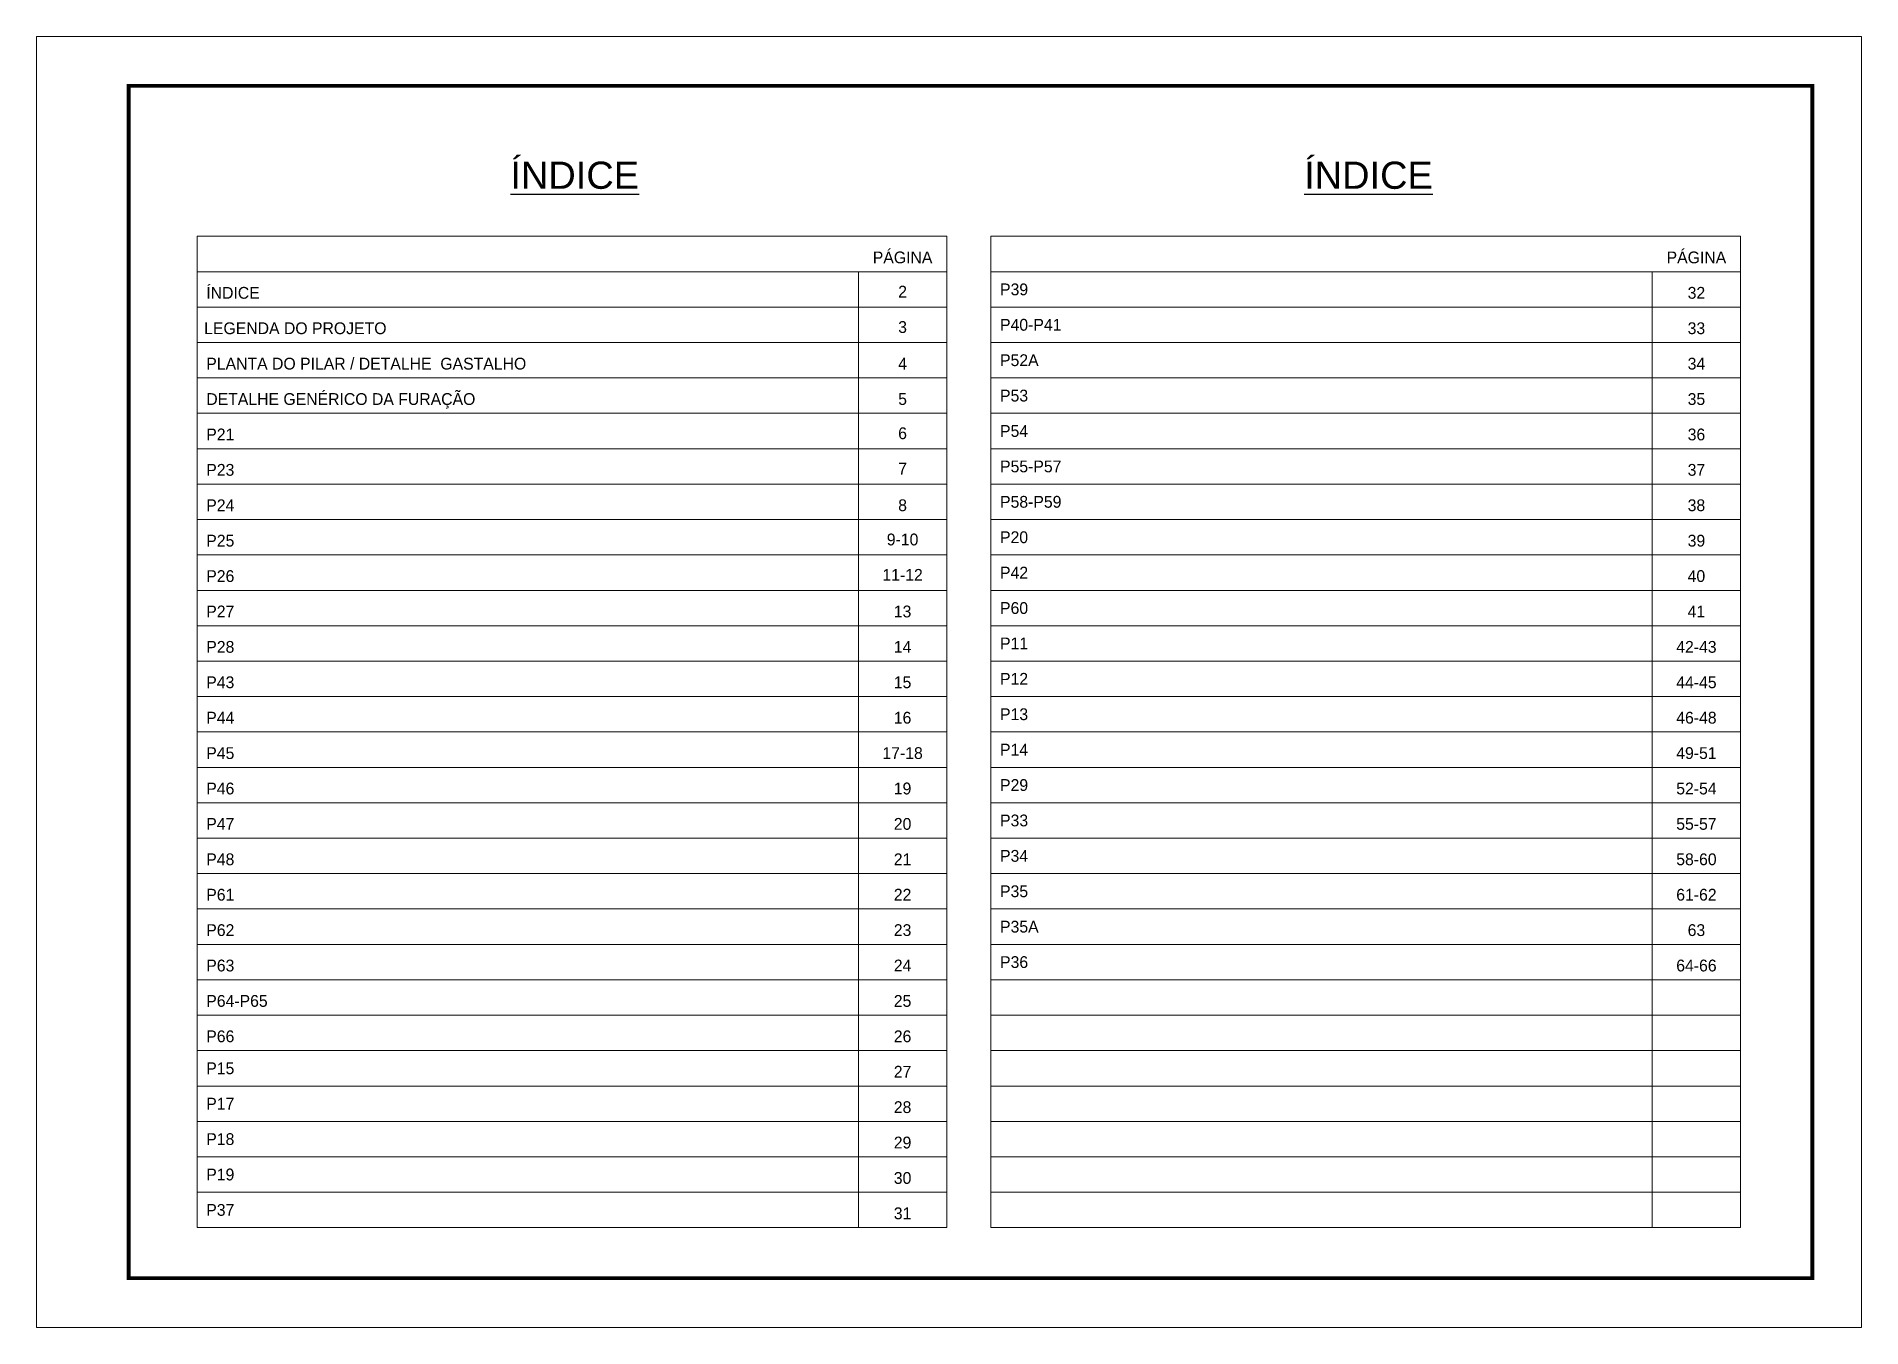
# Model space of a CAD drawing. Extents: x 28748 to 35002, y 14885 to 43501.
# Drawn here: x 30347 to 31832, y 42451 to 43501 of the extents above; entities that cross this region are included whole.
import ezdxf
from ezdxf.enums import TextEntityAlignment as Align

# ---------------------------------------------------------------- set-up
doc = ezdxf.new("R2010")
doc.units = 0
doc.layers.add('CARIMBO', color=255, linetype='Continuous', lineweight=9)
doc.layers.add('Folhas', color=255, linetype='Continuous', lineweight=9)
doc.styles.add('ARIAL', font='arial.ttf')
doc.styles.add('Tecnologia', font='')
doc.styles.get('Tecnologia').set_extended_font_data('Forgotten Futurist')

msp = doc.modelspace()

# ---------------------------------------------------------------- texts
at = {"color": 0, "linetype": 'Continuous', "ltscale": 5, "style": 'ARIAL'}
for p in [(30784.79, 43376.87), (31430.68, 43376.87)]:
    msp.add_text('%%UÍNDICE', height=22.118, dxfattribs=at).set_placement(p, align=Align.CENTER)
at = {"layer": 'CARIMBO', "style": 'Tecnologia'}
for s, height, p in [('PÁGINA', 9.599, (31051.57, 43316.27)), ('PÁGINA', 9.599, (31697.52, 43316.27)), ('2', 9.6, (31051.57, 43288.43)), ('32', 9.599, (31697.52, 43287.47)), ('3', 9.6, (31051.57, 43259.64)), ('33', 9.599, (31697.52, 43258.67)), ('4', 9.6, (31051.57, 43229.88)), ('34', 9.599, (31697.52, 43229.88)), ('5', 9.6, (31051.57, 43201.08)), ('35', 9.599, (31697.52, 43201.08)), ('6', 9.6, (31051.57, 43173.25)), ('36', 9.599, (31697.52, 43172.28)), ('7', 9.6, (31051.57, 43144.45)), ('37', 9.599, (31697.52, 43143.49)), ('8', 9.6, (31051.57, 43114.69)), ('38', 9.599, (31697.52, 43114.69)), ('9-10', 9.599, (31051.57, 43086.86)), ('39', 9.599, (31697.52, 43085.9)), ('11-12', 9.599, (31051.57, 43058.07)), ('40', 9.599, (31697.52, 43057.1)), ('13', 9.599, (31051.57, 43028.3)), ('41', 9.599, (31697.52, 43028.3)), ('14', 9.599, (31051.57, 42999.51)), ('42-43', 9.599, (31697.52, 42999.51)), ('15', 9.599, (31051.57, 42970.71)), ('44-45', 9.599, (31697.52, 42970.71)), ('16', 9.599, (31051.57, 42941.91)), ('46-48', 9.599, (31697.52, 42941.91)), ('17-18', 9.599, (31051.57, 42913.12)), ('49-51', 9.599, (31697.52, 42913.12)), ('19', 9.599, (31051.57, 42884.32)), ('52-54', 9.599, (31697.52, 42884.32)), ('20', 9.599, (31051.57, 42855.53)), ('55-57', 9.599, (31697.52, 42855.53)), ('21', 9.599, (31051.57, 42826.73)), ('58-60', 9.599, (31697.52, 42826.73)), ('22', 9.599, (31051.57, 42797.93)), ('61-62', 9.599, (31697.52, 42797.93)), ('23', 9.599, (31051.57, 42769.14)), ('63', 9.599, (31697.52, 42769.14)), ('24', 9.599, (31051.57, 42740.34)), ('64-66', 9.599, (31697.52, 42740.34)), ('25', 9.599, (31051.57, 42711.54)), ('26', 9.599, (31051.57, 42682.75)), ('27', 9.599, (31051.57, 42653.95)), ('28', 9.599, (31051.57, 42625.16)), ('29', 9.599, (31051.57, 42596.36)), ('30', 9.599, (31051.57, 42567.56)), ('31', 9.599, (31051.57, 42538.77))]:
    msp.add_text(s, height=height, dxfattribs=at).set_placement(p, align=Align.CENTER)
for s, height, p in [('ÍNDICE', 9.599, (30484.99, 43287.47)), ('P39', 9.599, (31130.88, 43290.27)), ('LEGENDA DO PROJETO', 9.5987, (30483.28, 43258.67)), ('P40-P41', 9.599, (31130.88, 43261.48)), ('PLANTA DO PILAR / DETALHE  GASTALHO ', 9.5987, (30484.99, 43229.88)), ('P52A', 9.599, (31130.88, 43232.68)), ('P53', 9.599, (31130.88, 43203.88)), ('DETALHE GENÉRICO DA FURAÇÃO', 9.5987, (30484.99, 43201.08)), ('P54', 9.599, (31130.88, 43175.09)), ('P21', 9.599, (30484.99, 43172.28)), ('P55-P57', 9.599, (31130.88, 43146.29)), ('P23', 9.599, (30484.99, 43143.49)), ('P24', 9.599, (30484.99, 43114.69)), ('P58-P59', 9.599, (31130.88, 43117.49)), ('P25', 9.599, (30484.99, 43085.9)), ('P20', 9.599, (31130.88, 43088.7)), ('P26', 9.599, (30484.99, 43057.1)), ('P42', 9.599, (31130.88, 43059.9)), ('P27', 9.599, (30484.99, 43028.3)), ('P60', 9.599, (31130.88, 43031.11)), ('P28', 9.599, (30484.99, 42999.51)), ('P11', 9.599, (31130.88, 43002.31)), ('P43', 9.599, (30484.99, 42970.71)), ('P12', 9.599, (31130.88, 42973.51)), ('P44', 9.599, (30484.99, 42941.91)), ('P13', 9.599, (31130.88, 42944.72)), ('P45', 9.599, (30484.99, 42913.12)), ('P14', 9.599, (31130.88, 42915.92)), ('P46', 9.599, (30484.99, 42884.32)), ('P29', 9.599, (31130.88, 42887.13)), ('P47', 9.599, (30484.99, 42855.53)), ('P33', 9.599, (31130.88, 42858.33)), ('P48', 9.599, (30484.99, 42826.73)), ('P34', 9.599, (31130.88, 42829.53)), ('P61', 9.599, (30484.99, 42797.93)), ('P35', 9.599, (31130.88, 42800.74)), ('P62', 9.599, (30484.99, 42769.14)), ('P35A', 9.599, (31130.88, 42771.94)), ('P63', 9.599, (30484.99, 42740.34)), ('P36', 9.599, (31130.88, 42743.14)), ('P64-P65', 9.599, (30484.99, 42711.54)), ('P66', 9.599, (30484.99, 42682.75)), ('P15', 9.599, (30484.99, 42656.76)), ('P17', 9.599, (30484.99, 42627.96)), ('P18', 9.599, (30484.99, 42599.16)), ('P19', 9.599, (30484.99, 42570.37)), ('P37', 9.599, (30484.99, 42541.57))]:
    msp.add_text(s, height=height, dxfattribs=at).set_placement(p)

# ---------------------------------------------------------------- linework, layer by layer
at = {"layer": 'CARIMBO'}
for p, q in [((30477.49, 43338.25), (31087.48, 43338.25)), ((30477.49, 43338.25), (30477.49, 42531.96)), ((31087.48, 43338.25), (31087.48, 42531.96)), ((31123.39, 43338.25), (31733.43, 43338.25)), ((31123.39, 43338.25), (31123.39, 42531.96)), ((31733.43, 43338.25), (31733.43, 42531.96)), ((30477.49, 43309.46), (31087.48, 43309.46)), ((31015.66, 43309.46), (31015.66, 42531.96)), ((31123.39, 43309.46), (31733.43, 43309.46)), ((31661.61, 43309.46), (31661.61, 42531.96)), ((30477.49, 43280.66), (31087.48, 43280.66)), ((31123.39, 43280.66), (31733.43, 43280.66)), ((30477.49, 43251.87), (31087.48, 43251.87)), ((31123.39, 43251.87), (31733.43, 43251.87)), ((30477.49, 43223.07), (31087.48, 43223.07)), ((31123.39, 43223.07), (31733.43, 43223.07)), ((30477.49, 43194.27), (31087.48, 43194.27)), ((31123.39, 43194.27), (31733.43, 43194.27)), ((30477.49, 43165.48), (31087.48, 43165.48)), ((31123.39, 43165.48), (31733.43, 43165.48)), ((30477.49, 43136.68), (31087.48, 43136.68)), ((31123.39, 43136.68), (31733.43, 43136.68)), ((30477.49, 43107.88), (31087.48, 43107.88)), ((31123.39, 43107.88), (31733.43, 43107.88)), ((30477.49, 43079.09), (31087.48, 43079.09)), ((31123.39, 43079.09), (31733.43, 43079.09)), ((30477.49, 43050.29), (31087.48, 43050.29)), ((31123.39, 43050.29), (31733.43, 43050.29)), ((30477.49, 43021.5), (31087.48, 43021.5)), ((31123.39, 43021.5), (31733.43, 43021.5)), ((30477.49, 42992.7), (31087.48, 42992.7)), ((31123.39, 42992.7), (31733.43, 42992.7)), ((30477.49, 42963.9), (31087.48, 42963.9)), ((31123.39, 42963.9), (31733.43, 42963.9)), ((30477.49, 42935.11), (31087.48, 42935.11)), ((31123.39, 42935.11), (31733.43, 42935.11)), ((30477.49, 42906.31), (31087.48, 42906.31)), ((31123.39, 42906.31), (31733.43, 42906.31)), ((30477.49, 42877.51), (31087.48, 42877.51)), ((31123.39, 42877.51), (31733.43, 42877.51)), ((30477.49, 42848.72), (31087.48, 42848.72)), ((31123.39, 42848.72), (31733.43, 42848.72)), ((30477.49, 42819.92), (31087.48, 42819.92)), ((31123.39, 42819.92), (31733.43, 42819.92)), ((30477.49, 42791.13), (31087.48, 42791.13)), ((31123.39, 42791.13), (31733.43, 42791.13)), ((30477.49, 42762.33), (31087.48, 42762.33)), ((31123.39, 42762.33), (31733.43, 42762.33)), ((30477.49, 42733.53), (31087.48, 42733.53)), ((31123.39, 42733.53), (31733.43, 42733.53)), ((30477.49, 42704.74), (31087.48, 42704.74)), ((31123.39, 42704.74), (31733.43, 42704.74)), ((30477.49, 42675.94), (31087.48, 42675.94)), ((31123.39, 42675.94), (31733.43, 42675.94)), ((30477.49, 42647.14), (31087.48, 42647.14)), ((31123.39, 42647.14), (31733.43, 42647.14)), ((30477.49, 42618.35), (31087.48, 42618.35)), ((31123.39, 42618.35), (31733.43, 42618.35)), ((30477.49, 42589.55), (31087.48, 42589.55)), ((31123.39, 42589.55), (31733.43, 42589.55)), ((30477.49, 42560.76), (31087.48, 42560.76)), ((31123.39, 42560.76), (31733.43, 42560.76)), ((30477.49, 42531.96), (31087.48, 42531.96)), ((31123.39, 42531.96), (31733.43, 42531.96))]:
    msp.add_line(p, q, dxfattribs=at)
at = {"layer": 'Folhas'}
msp.add_lwpolyline([(30346.84, 42450.74), (31831.84, 42450.74), (31831.84, 43500.74), (30346.84, 43500.74)], close=True, dxfattribs=at)
at = {"layer": 'Folhas', "color": 30, "const_width": 3}
msp.add_lwpolyline([(30421.84, 42490.74), (31791.84, 42490.74), (31791.84, 43460.74), (30421.84, 43460.74)], close=True, dxfattribs=at)

msp.set_redraw_order([(e.dxf.handle, doc.entitydb.next_handle()) for e in msp.query("TEXT MTEXT ATTDEF DIMENSION ARC_DIMENSION")])  # texts and dimensions are drawn at this point

doc.saveas('drawing.dxf')
